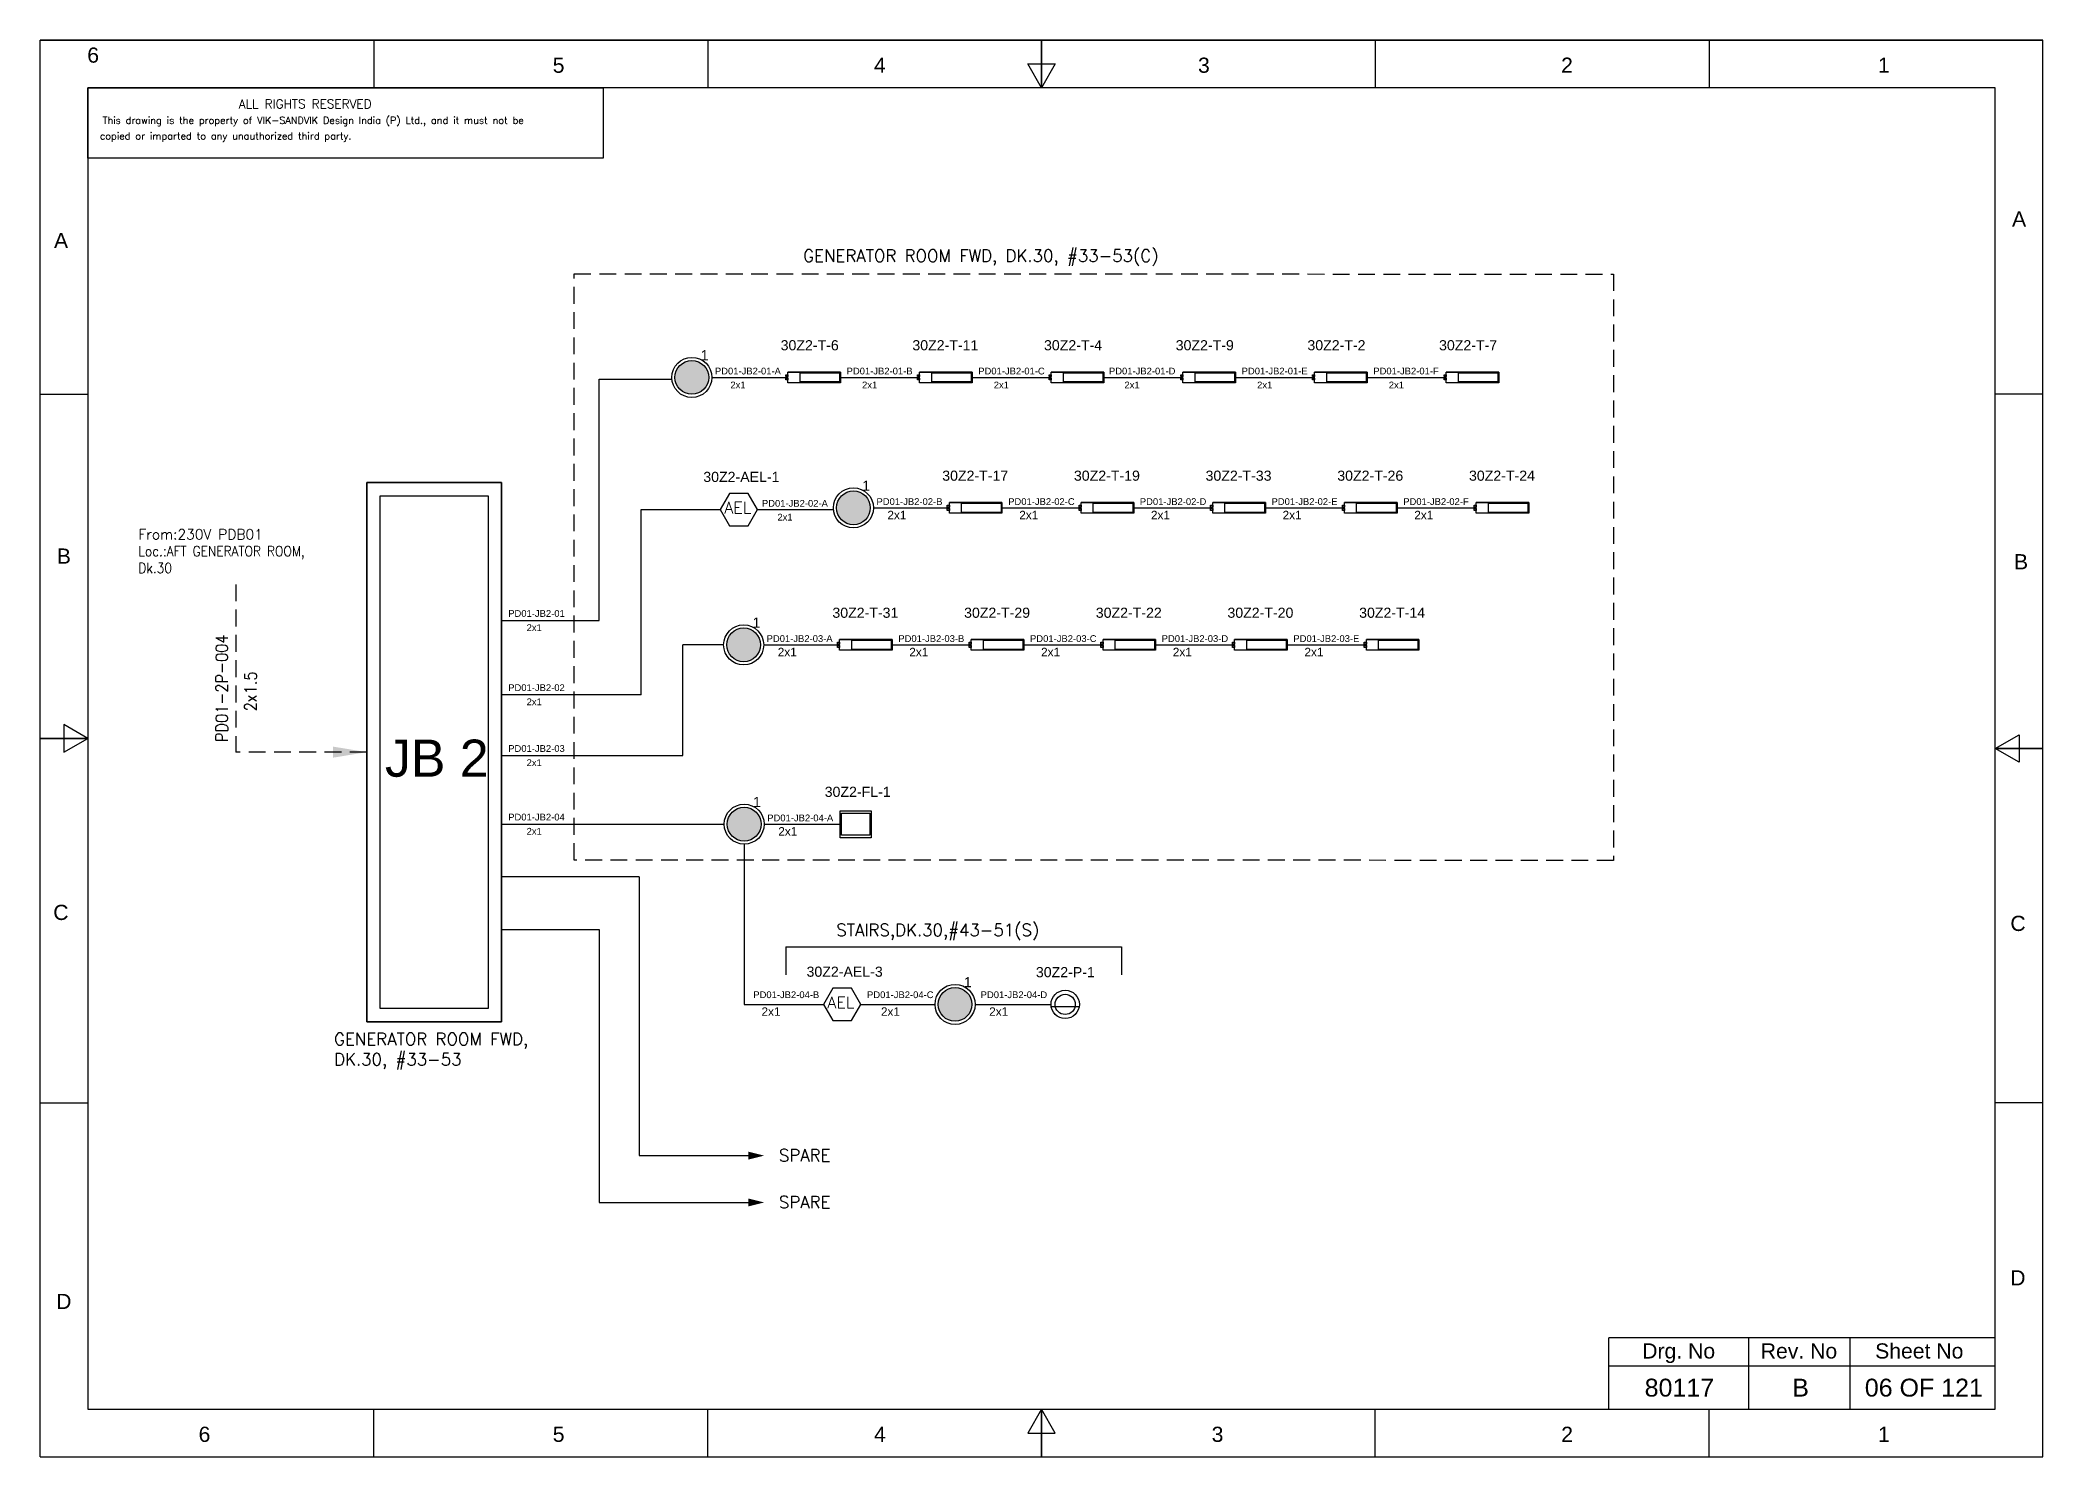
# Model space of a CAD drawing. Header units: inches. Extents: x -3311 to 1429, y -713 to 2436.
# Drawn here: x -2991.8 to -2694.8, y 1861.1 to 2071.1 of the extents above; entities that cross this region are included whole.
import ezdxf
from ezdxf.enums import TextEntityAlignment as Align

# ---------------------------------------------------------------- set-up
doc = ezdxf.new("R2010")
doc.units = ezdxf.units.IN
doc.linetypes.add('HIDDEN', pattern=[0.375, 0.25, -0.125])
doc.linetypes.add('SOLID', pattern=[0])
for name, color, linetype, lineweight in [('ELEC_TXT-025', 1, 'Continuous', 25), ('HEL-025', 1, 'Continuous', 25), ('HEL-035', 2, 'Continuous', 35)]:
    doc.layers.add(name, color=color, linetype=linetype, lineweight=lineweight)
doc.layers.add('LINE', color=3, linetype='SOLID')
doc.styles.add('_NORMAL', font='arial.ttf')
doc.styles.add('ROMANS', font='simplex.shx', dxfattribs={"width": 0.88})
doc.styles.get("Standard").update_dxf_attribs({"font": 'arial.ttf'})
doc.dimstyles.get("Standard").update_dxf_attribs({"dimtxt": 0.18, "dimasz": 0.18, "dimexe": 0.18, "dimexo": 0.0625, "dimgap": 0.09, "dimtad": 0, "dimtih": 1, "dimtoh": 1, "dimdec": 4, "dimzin": 0, "dimdsep": 46, "dimtxsty": 'Standard', "dimcen": 0.09, "dimadec": 0, "dimazin": 0, "dimtfac": 1, "dimtdec": 4, "dimtofl": 0, "dimtmove": 0, "dimatfit": 3, "dimfxl": 1, "dimtolj": 1, "dimtzin": 0, "dimarcsym": 0})
pattern_1 = [(0, (0, 0), (0, 6.985), [5.08, -1.905]), (90, (0, 0), (-6.985, 4e-16), [5.08, -1.905])]

msp = doc.modelspace()

# ---------------------------------------------------------------- texts
at = {"color": 7}
for s, height, p in [('PD01-JB2-01-A', 1, (-2891.75, 2021.56, 0.05)), ('PD01-JB2-01-B', 1, (-2872.22, 2021.56, 0.03)), ('PD01-JB2-01-C', 1, (-2852.7, 2021.56)), ('PD01-JB2-01-D', 1, (-2833.32, 2021.56, -0.03)), ('PD01-JB2-01-E', 1, (-2813.64, 2021.56, -0.05)), ('PD01-JB2-01-F', 1, (-2794.12, 2021.56, -0.08)), ('2x1', 1, (-2889.45, 2019.5, 0.05)), ('2x1', 1, (-2869.93, 2019.5, 0.03)), ('2x1', 1, (-2850.4, 2019.5)), ('2x1', 1, (-2831.02, 2019.5, -0.03)), ('2x1', 1, (-2811.35, 2019.5, -0.05)), ('2x1', 1, (-2791.82, 2019.5, -0.08)), ('PD01-JB2-02-A', 1, (-2884.78, 2001.95, 0.05)), ('PD01-JB2-02-B', 1, (-2867.79, 2002.21, 0.03)), ('PD01-JB2-02-C', 1, (-2848.26, 2002.21)), ('PD01-JB2-02-D', 1, (-2828.74, 2002.21, -0.03)), ('PD01-JB2-02-E', 1, (-2809.21, 2002.21, -0.05)), ('PD01-JB2-02-F', 1, (-2789.68, 2002.21, -0.08)), ('2x1', 1, (-2882.48, 1999.9, 0.05)), ('2x1', 1.25, (-2866.17, 2000.09, -0.03)), ('2x1', 1.25, (-2846.62, 2000.09, -0.05)), ('2x1', 1.25, (-2827.09, 2000.09, -0.08)), ('2x1', 1.25, (-2807.57, 2000.09, -0.11)), ('2x1', 1.25, (-2788.04, 2000.09, -0.14)), ('PD01-JB2-01', 1, (-2922.4, 1985.62)), ('2x1', 1, (-2919.67, 1983.52)), ('PD01-JB2-03-A', 1, (-2884.08, 1981.9, 0.05)), ('2x1', 1.25, (-2882.43, 1979.78)), ('PD01-JB2-03-B', 1, (-2864.55, 1981.9, 0.03)), ('2x1', 1.25, (-2862.93, 1979.78, -0.03)), ('PD01-JB2-03-C', 1, (-2845.02, 1981.9)), ('2x1', 1.25, (-2843.38, 1979.78, -0.05)), ('PD01-JB2-03-D', 1, (-2825.5, 1981.9, -0.03)), ('2x1', 1.25, (-2823.85, 1979.78, -0.08)), ('PD01-JB2-03-E', 1, (-2805.97, 1981.9, -0.05)), ('2x1', 1.25, (-2804.33, 1979.78, -0.11)), ('PD01-JB2-02', 1, (-2922.4, 1974.62)), ('2x1', 1, (-2919.67, 1972.52)), ('PD01-JB2-03', 1, (-2922.4, 1965.6)), ('2x1', 1, (-2919.67, 1963.5)), ('PD01-JB2-04', 1, (-2922.4, 1955.43)), ('2x1', 1, (-2919.67, 1953.33)), ('PD01-JB2-04-A', 1, (-2883.99, 1955.31, 0.05)), ('2x1', 1.25, (-2882.35, 1953.19)), ('PD01-JB2-04-B', 1, (-2886.06, 1929.09, -0.03)), ('2x1', 1.25, (-2884.84, 1926.47)), ('PD01-JB2-04-C', 1, (-2869.19, 1929.09, -0.03)), ('2x1', 1.25, (-2867.13, 1926.47, -0.03)), ('PD01-JB2-04-D', 1, (-2852.34, 1929.09, -0.03)), ('2x1', 1.25, (-2851.08, 1926.47, -0.03))]:
    msp.add_text(s, height=height, dxfattribs=at).set_placement(p)
at = {"color": 7, "lineweight": 30}
msp.add_text('JB 2', height=5.5, dxfattribs=at).set_placement((-2932.99, 1964.67), align=Align.MIDDLE_CENTER)
at = {"color": 7}
for s, height, p in [('Drg. No', 2.246, (-2748.84, 1876.78)), ('Rev. No', 2.246, (-2731, 1876.78)), ('Sheet No', 2.246, (-2713.16, 1876.78)), ('80117', 2.653, (-2748.73, 1871.34)), ('B', 2.65, (-2730.76, 1871.34)), ('06 OF 121', 2.653, (-2712.48, 1871.34))]:
    msp.add_text(s, height=height, dxfattribs=at).set_placement(p, align=Align.MIDDLE_CENTER)
at = {"color": 7, "char_height": 1.8, "attachment_point": 1, "style": '_NORMAL'}
for s, insert, width in [('{\\Fromans|c0;\\C2;GENERATOR ROOM FWD, DK.30, #33-53(C)}', (-2878.66, 2040.06), 74.1776), ('{\\Fromans|c0;\\C2;STAIRS,DK.30,#43-51(S)}', (-2873.75, 1940.09, -0.03), 39.515), ('{\\Fromans|c0;\\C2;SPARE}', (-2882.26, 1906.69), 8.1658), ('{\\Fromans|c0;\\C2;SPARE}', (-2882.26, 1899.74), 8.1658)]:
    msp.add_mtext(s, dxfattribs=dict(at, insert=insert, width=width))
at = {"color": 7, "insert": (-2977.23, 1998.61), "char_height": 1.5, "width": 36.8884, "attachment_point": 1}
msp.add_mtext('{\\Fromans|c0;\\C2;From:230V PDB01\\P\\Fsimplex|c0;\\W0.88;Loc.:AFT GENERATOR ROOM,      \\PDk.30}', dxfattribs=at)
at = {"color": 7, "insert": (-2965.78, 1967.05), "char_height": 1.8, "width": 17.1296, "attachment_point": 1, "rotation": 90, "style": '_NORMAL'}
msp.add_mtext('{\\Fromans|c0;\\W0.88;PD01-2P-004}', dxfattribs=at)
at = {"color": 7, "insert": (-2961.51, 1971.62), "char_height": 1.8, "attachment_point": 1, "rotation": 90, "style": '_NORMAL'}
msp.add_mtext('{\\Fsimplex|c0;\\W0.88;2x1.5}', dxfattribs=at)
at = {"color": 7, "insert": (-2948.22, 1923.92), "char_height": 1.8, "attachment_point": 1, "style": '_NORMAL'}
msp.add_mtext('{\\Fromans|c0;\\C2;GENERATOR ROOM FWD, \\PDK.30, #33-53}', dxfattribs=at)

# ---------------------------------------------------------------- blocks, each defined once
blk = doc.blocks.new('fr')
at = {"color": 7, "linetype": 'Continuous'}
for p, q in [((33763.99, 4500.4), (33466.99, 4500.4)), ((33466.99, 4500.4), (33763.99, 4500.4)), ((33466.99, 4290.33), (33466.99, 4500.4)), ((33516.49, 4500.4), (33516.49, 4493.33)), ((33565.99, 4500.4), (33565.99, 4493.33)), ((33615.49, 4500.4), (33615.49, 4493.33)), ((33615.49, 4493.33), (33615.49, 4500.4)), ((33615.49, 4500.4), (33615.49, 4493.33)), ((33664.99, 4500.4), (33664.99, 4493.33)), ((33714.49, 4500.4), (33714.49, 4493.33)), ((33763.99, 4290.33), (33763.99, 4500.4)), ((33763.99, 4290.33), (33763.99, 4500.4)), ((33615.49, 4493.33), (33613.45, 4496.87)), ((33613.45, 4496.87), (33617.53, 4496.87)), ((33617.53, 4496.87), (33615.49, 4493.33)), ((33756.92, 4493.33), (33474.06, 4493.33)), ((33474.06, 4493.33), (33474.06, 4297.41)), ((33756.92, 4297.41), (33756.92, 4493.33)), ((33466.99, 4447.89), (33474.06, 4447.89)), ((33763.99, 4447.89), (33756.92, 4447.89)), ((33474.06, 4396.87), (33470.53, 4398.91)), ((33470.53, 4398.91), (33470.53, 4394.83)), ((33466.99, 4396.87), (33474.06, 4396.87)), ((33474.06, 4396.87), (33466.99, 4396.87)), ((33466.99, 4396.87), (33474.06, 4396.87)), ((33470.53, 4394.83), (33474.06, 4396.87)), ((33756.92, 4395.37), (33760.45, 4397.41)), ((33760.45, 4397.41), (33760.45, 4393.33)), ((33763.99, 4395.37), (33756.92, 4395.37)), ((33760.45, 4393.33), (33756.92, 4395.37)), ((33756.92, 4395.37), (33763.99, 4395.37)), ((33763.99, 4395.37), (33756.92, 4395.37)), ((33466.99, 4342.85), (33474.06, 4342.85)), ((33763.99, 4342.85), (33756.92, 4342.85)), ((33474.06, 4297.41), (33756.92, 4297.41)), ((33516.49, 4290.33), (33516.49, 4297.41)), ((33565.99, 4290.33), (33565.99, 4297.41)), ((33615.49, 4297.41), (33613.45, 4293.87)), ((33615.49, 4290.33), (33615.49, 4297.41)), ((33617.53, 4293.87), (33615.49, 4297.41)), ((33615.49, 4297.41), (33615.49, 4290.33)), ((33615.49, 4290.33), (33615.49, 4297.41)), ((33664.99, 4290.33), (33664.99, 4297.41)), ((33714.49, 4290.33), (33714.49, 4297.41)), ((33613.45, 4293.87), (33617.53, 4293.87)), ((33466.99, 4290.33), (33763.99, 4290.33)), ((33466.99, 4290.33), (33763.99, 4290.33))]:
    blk.add_line(p, q, dxfattribs=at)
at = {"color": 7, "style": '_NORMAL'}
for s, p in [('6', (33474.86, 4498.18)), ('5', (33543.88, 4496.68)), ('4', (33591.52, 4496.68)), ('3', (33639.57, 4496.68)), ('2', (33693.41, 4496.68)), ('1', (33740.39, 4496.68)), ('A', (33760.45, 4473.88)), ('A', (33470.1, 4470.68)), ('B', (33470.52, 4423.9)), ('B', (33760.74, 4423.06)), ('C', (33470.08, 4371.07)), ('C', (33760.29, 4369.44)), ('D', (33760.27, 4316.89)), ('D', (33470.51, 4313.39)), ('6', (33491.37, 4293.69)), ('5', (33543.89, 4293.69)), ('4', (33591.53, 4293.69)), ('3', (33641.59, 4293.69)), ('2', (33693.43, 4293.69)), ('1', (33740.41, 4293.69))]:
    blk.add_text(s, height=2.25, dxfattribs=at).set_placement(p, align=Align.MIDDLE_CENTER)
blk = doc.blocks.new('A$C4BAD7D21')
at = {"layer": 'HEL-025'}
blk.add_lwpolyline([(-34000, 0), (-34000, 2086), (-18714, 2086), (-18714, 0)], close=True, dxfattribs=at)
at = {"layer": 'HEL-025', "style": 'ROMANS'}
for s, p in [('This drawing is the property of VIK-SANDVIK Design India (P) Ltd., and it must not be', (-33558, 1016)), (' copied or imparted to any unauthorized third party.', (-33785, 550))]:
    blk.add_text(s, height=210, dxfattribs=at).set_placement(p)
at = {"layer": 'HEL-035', "style": 'ROMANS'}
blk.add_text('     ALL RIGHTS RESERVED', height=262.5, dxfattribs=at).set_placement((-30497, 1476))
blk = doc.blocks.new('FIXED_KEY_SWITCH')
h = blk.add_hatch(color=1)
h.dxf.hatch_style = 1
edge = h.paths.add_edge_path()
edge.add_arc((848.13, 1737.46), 2.5, 0, 360)
at = {"color": 1}
blk.add_circle((848.13, 1737.46), 2.5, dxfattribs=at)
at = {"color": 7, "insert": (849.44, 1741.5), "char_height": 1.5, "attachment_point": 1, "style": '_NORMAL'}
blk.add_mtext_dynamic_manual_height_columns('1', width=1.5, gutter_width=7.5, heights=[0], dxfattribs=at)
blk = doc.blocks.new('SWT')
blk.add_blockref('FIXED_KEY_SWITCH', (0, 0))
blk.add_attdef('TAG_NO', (844.55, 1741.11), '', height=1.5)
blk = doc.blocks.new('2A')
at = {"color": 7, "lineweight": -3, "ltscale": 2.5}
blk.add_line((790.02, 1997.62, -0.03), (782.23, 1997.62, -0.03), dxfattribs=at)
at = {"color": 7, "lineweight": -3, "ltscale": 2.5, "elevation": -0.03}
for points in [[(781.91, 1997.21), (782.23, 1997.21), (782.23, 1996.94), (781.91, 1996.94)], [(781.91, 1996.7), (782.23, 1996.7), (782.23, 1996.44), (781.91, 1996.44)], [(782.23, 1997.62), (790.02, 1997.62), (790.02, 1996.02), (782.23, 1996.02)], [(784.03, 1997.5), (789.88, 1997.5), (789.88, 1996.14), (784.03, 1996.14)]]:
    blk.add_lwpolyline(points, close=True, dxfattribs=at)
blk = doc.blocks.new('LED TUBE LIGHT 30W')
blk.add_blockref('2A', (179.91, -357.89))
blk.add_attdef('TAG_NO.', (962.52, 1642.97), '', height=1.5)
blk = doc.blocks.new('AEL')
at = {"color": 4}
blk.add_lwpolyline([(989.98, -190.09), (992.75, -190.09), (994.14, -187.69), (992.75, -185.28), (989.98, -185.28), (988.59, -187.69)], close=True, dxfattribs=at)
at = {"color": 4, "style": 'ROMANS'}
blk.add_text('AEL', height=1.725, dxfattribs=at).set_placement((989.2, -188.27))
blk = doc.blocks.new('AEL_L')
blk.add_blockref('AEL', (0, 0))
blk.add_attdef('TAG_NO', (986.55, -183.59), '', height=1.5)
blk = doc.blocks.new('13')
for points in [[(436.88, 1959.44), (441.46, 1959.44), (441.46, 1955.44), (436.88, 1955.44)], [(437.07, 1959.08), (441.26, 1959.08), (441.26, 1955.8), (437.07, 1955.8)]]:
    blk.add_lwpolyline(points, close=True)
blk = doc.blocks.new('LED FLOOD LIGHT 100W')
blk.add_blockref('13', (5123.55, -712.19))
blk.add_attdef('TAG_NO', (5558.98, 1249.67), '', height=1.5)
blk = doc.blocks.new('1')
h = blk.add_hatch()
h.set_pattern_fill('ANGLE', color=6)
h.set_pattern_definition(pattern_1)
h.paths.add_polyline_path([(303.23, 2044.43, 1), (306.22, 2044.43, 1)], flags=0)
h.paths.add_polyline_path([(302.63, 2044.43, 1), (306.83, 2044.43, 1)])
h.paths.add_polyline_path([(306.22, 2044.43, -1), (303.23, 2044.43, -1)], flags=16)
h = blk.add_hatch()
h.set_pattern_fill('ANGLE', color=6)
h.set_pattern_definition(pattern_1)
h.paths.add_polyline_path([(303.23, 2044.43, 1), (306.22, 2044.43, 1)])
at = {"color": 6}
for radius in [2.1, 1.5]:
    blk.add_circle((304.73, 2044.43), radius, dxfattribs=at)
blk = doc.blocks.new('LED PENDENT LIGHT 15W')
blk.add_blockref('1', (0, 0))
blk.add_attdef('TAG_NO', (301.63, 2048.1), '', height=1.5)

# ---------------------------------------------------------------- linework, layer by layer
for p, q in [((-2908.91, 1985.06), (-2908.91, 2020.86)), ((-2890.47, 1981.46), (-2896.49, 1981.46)), ((-2887.41, 1951.9), (-2887.41, 1928.16)), ((-2902.99, 1947.07), (-2923.38, 1947.07)), ((-2881.21, 1936.71, -0.03), (-2831.45, 1936.71, -0.03))]:
    msp.add_line(p, q)
at = {"color": 7, "linetype": 'Continuous'}
for p, q in [((-2701.89, 1878.73), (-2759.21, 1878.73)), ((-2759.21, 1868.14), (-2759.21, 1878.73)), ((-2738.44, 1868.14), (-2738.44, 1878.73)), ((-2723.42, 1868.14), (-2723.42, 1878.73)), ((-2759.21, 1874.55), (-2701.89, 1874.55))]:
    msp.add_line(p, q, dxfattribs=at)
at = {"linetype": 'HIDDEN', "ltscale": 10}
msp.add_lwpolyline([(-2912.63, 2036.48), (-2758.49, 2036.44), (-2758.49, 1949.51), (-2912.63, 1949.55)], close=True, dxfattribs=at)
msp.add_lwpolyline([(-2962.79, 1990.44), (-2962.79, 1965.56)], dxfattribs=at)
for points in [[(-2886.81, 1905.74, 1.18, 0, 0), (-2884.45, 1905.74, 0, 0, 0)], [(-2886.81, 1898.79, 1.18, 0, 0), (-2884.45, 1898.79, 0, 0, 0)]]:
    msp.add_lwpolyline(points, format="xyseb")
at = {"layer": 'LINE', "color": 0}
for p, q in [((-2908.91, 2020.86), (-2898.13, 2020.86)), ((-2892.19, 2021.12, 0), (-2880.94, 2021.12, -0.03)), ((-2873.14, 2021.12, -0.03), (-2861.41, 2021.12, -0.05)), ((-2853.61, 2021.12, -0.05), (-2841.88, 2021.12, -0.08)), ((-2834.09, 2021.12, -0.08), (-2822.36, 2021.12, -0.11)), ((-2814.56, 2021.12, -0.11), (-2802.83, 2021.12, -0.14)), ((-2795.03, 2021.12, -0.14), (-2783.3, 2021.12, -0.16)), ((-2943.38, 2005.56), (-2943.38, 1925.56)), ((-2923.38, 2005.56), (-2943.38, 2005.56)), ((-2923.38, 1925.56), (-2923.38, 2005.56)), ((-2868.23, 2001.78, -0.03), (-2856.98, 2001.78, -0.05)), ((-2849.18, 2001.78, -0.05), (-2837.45, 2001.78, -0.08)), ((-2829.65, 2001.78, -0.08), (-2817.92, 2001.78, -0.11)), ((-2810.13, 2001.78, -0.11), (-2798.4, 2001.78, -0.14)), ((-2790.6, 2001.78, -0.14), (-2778.87, 2001.78, -0.16)), ((-2902.7, 1974.07), (-2902.7, 2001.52)), ((-2902.7, 2001.52), (-2890.97, 2001.52)), ((-2885.42, 2001.52), (-2874.17, 2001.52, -0.03)), ((-2923.38, 1985.06), (-2908.91, 1985.06)), ((-2896.49, 1965.04), (-2896.49, 1981.46)), ((-2884.52, 1981.46, 0), (-2873.26, 1981.46, -0.03)), ((-2865.47, 1981.46, -0.03), (-2853.74, 1981.46, -0.05)), ((-2845.94, 1981.46, -0.05), (-2834.21, 1981.46, -0.08)), ((-2826.41, 1981.46, -0.08), (-2814.68, 1981.46, -0.11)), ((-2806.88, 1981.46, -0.11), (-2795.16, 1981.46, -0.14)), ((-2902.7, 1974.07), (-2923.38, 1974.07)), ((-2923.38, 1965.04), (-2896.49, 1965.04)), ((-2923.38, 1954.88), (-2890.38, 1954.88)), ((-2884.43, 1954.88, 0), (-2873.18, 1954.88, -0.03)), ((-2902.99, 1947.07), (-2902.99, 1905.74)), ((-2923.38, 1939.27), (-2908.91, 1939.27)), ((-2908.91, 1939.27), (-2908.91, 1898.79)), ((-2881.21, 1936.71, -0.03), (-2881.21, 1932.52, -0.03)), ((-2831.45, 1936.71, -0.03), (-2831.45, 1932.52, -0.03)), ((-2887.41, 1928.16, 0), (-2875.67, 1928.16, -0.03)), ((-2870.12, 1928.16, -0.03), (-2859.11, 1928.16, -0.03)), ((-2853.17, 1928.16, -0.03), (-2841.91, 1928.16, -0.05)), ((-2943.38, 1925.56), (-2923.38, 1925.56)), ((-2902.99, 1905.74), (-2886.72, 1905.74)), ((-2908.91, 1898.79), (-2886.72, 1898.79))]:
    msp.add_line(p, q, dxfattribs=at)
for points in [[(-2943.38, 2005.56), (-2923.38, 2005.56), (-2923.38, 1925.56), (-2943.38, 1925.56)], [(-2941.38, 2003.56), (-2925.38, 2003.56), (-2925.38, 1927.56), (-2941.38, 1927.56)]]:
    msp.add_lwpolyline(points, close=True, dxfattribs=at)
for centre in [(-2895.17, 2021.12), (-2871.21, 2001.78, -0.03), (-2887.49, 1981.46), (-2887.41, 1954.88), (-2856.14, 1928.16, -0.03)]:
    msp.add_circle(centre, 2.97, dxfattribs=at)

# ---------------------------------------------------------------- block references
for name, p in [('fr', (-36458.81, -2429.27)), ('SWT', (-3743.3, 283.66)), ('SWT', (-3719.34, 264.32, -0.03)), ('SWT', (-3735.62, 244.01)), ('SWT', (-3735.54, 217.42)), ('SWT', (-3704.27, 190.7, -0.03))]:
    msp.add_blockref(name, p)
ref = msp.add_blockref('LED TUBE LIGHT 30W', (-3843.07, 382.19))
ref.add_attrib('TAG_NO.', '30Z2-T-6', (-2882, 2025.14), dxfattribs={"height": 1.5})
ref = msp.add_blockref('LED TUBE LIGHT 30W', (-3823.54, 382.19, -0.03))
ref.add_attrib('TAG_NO.', '30Z2-T-11', (-2862.47, 2025.14, -0.03), dxfattribs={"height": 1.5})
ref = msp.add_blockref('LED TUBE LIGHT 30W', (-3804.02, 382.19, -0.05))
ref.add_attrib('TAG_NO.', '30Z2-T-4', (-2842.95, 2025.14, -0.05), dxfattribs={"height": 1.5})
ref = msp.add_blockref('LED TUBE LIGHT 30W', (-3784.49, 382.19, -0.08))
ref.add_attrib('TAG_NO.', '30Z2-T-9', (-2823.42, 2025.14, -0.08), dxfattribs={"height": 1.5})
ref = msp.add_blockref('LED TUBE LIGHT 30W', (-3764.96, 382.19, -0.11))
ref.add_attrib('TAG_NO.', '30Z2-T-2', (-2803.89, 2025.14, -0.11), dxfattribs={"height": 1.5})
ref = msp.add_blockref('LED TUBE LIGHT 30W', (-3745.44, 382.19, -0.14))
ref.add_attrib('TAG_NO.', '30Z2-T-7', (-2784.37, 2025.14, -0.14), dxfattribs={"height": 1.5})
ref = msp.add_blockref('AEL_L', (-3879.56, 2189.21))
ref.add_attrib('TAG_NO', '30Z2-AEL-1', (-2893.47, 2005.62), dxfattribs={"color": 4, "height": 1.5})
ref = msp.add_blockref('LED TUBE LIGHT 30W', (-3819.11, 362.85, -0.03))
ref.add_attrib('TAG_NO.', '30Z2-T-17', (-2858.04, 2005.8, -0.03), dxfattribs={"height": 1.5})
ref = msp.add_blockref('LED TUBE LIGHT 30W', (-3799.58, 362.85, -0.05))
ref.add_attrib('TAG_NO.', '30Z2-T-19', (-2838.51, 2005.8, -0.05), dxfattribs={"height": 1.5})
ref = msp.add_blockref('LED TUBE LIGHT 30W', (-3780.06, 362.85, -0.08))
ref.add_attrib('TAG_NO.', '30Z2-T-33', (-2818.99, 2005.8, -0.08), dxfattribs={"height": 1.5})
ref = msp.add_blockref('LED TUBE LIGHT 30W', (-3760.53, 362.85, -0.11))
ref.add_attrib('TAG_NO.', '30Z2-T-26', (-2799.46, 2005.8, -0.11), dxfattribs={"height": 1.5})
ref = msp.add_blockref('LED TUBE LIGHT 30W', (-3741, 362.85, -0.14))
ref.add_attrib('TAG_NO.', '30Z2-T-24', (-2779.93, 2005.8, -0.14), dxfattribs={"height": 1.5})
ref = msp.add_blockref('LED TUBE LIGHT 30W', (-3835.4, 342.54))
ref.add_attrib('TAG_NO.', '30Z2-T-31', (-2874.33, 1985.48), dxfattribs={"height": 1.5})
ref = msp.add_blockref('LED TUBE LIGHT 30W', (-3815.87, 342.54, -0.03))
ref.add_attrib('TAG_NO.', '30Z2-T-29', (-2854.8, 1985.48, -0.03), dxfattribs={"height": 1.5})
ref = msp.add_blockref('LED TUBE LIGHT 30W', (-3796.34, 342.54, -0.05))
ref.add_attrib('TAG_NO.', '30Z2-T-22', (-2835.27, 1985.48, -0.05), dxfattribs={"height": 1.5})
ref = msp.add_blockref('LED TUBE LIGHT 30W', (-3776.82, 342.54, -0.08))
ref.add_attrib('TAG_NO.', '30Z2-T-20', (-2815.75, 1985.48, -0.08), dxfattribs={"height": 1.5})
ref = msp.add_blockref('LED TUBE LIGHT 30W', (-3757.29, 342.54, -0.11))
ref.add_attrib('TAG_NO.', '30Z2-T-14', (-2796.22, 1985.48, -0.11), dxfattribs={"height": 1.5})
ref = msp.add_blockref('LED FLOOD LIGHT 100W', (-8433.6, 709.62, -0.03))
ref.add_attrib('TAG_NO', '30Z2-FL-1', (-2875.47, 1958.93, -0.03), dxfattribs={"height": 1.5})
ref = msp.add_blockref('AEL_L', (-3864.26, 2115.85, -0.03))
ref.add_attrib('TAG_NO', '30Z2-AEL-3', (-2878.16, 1932.26, -0.03), dxfattribs={"color": 4, "height": 1.5})
ref = msp.add_blockref('LED PENDENT LIGHT 15W', (-3144.54, -116.27, -0.05))
ref.add_attrib('TAG_NO', '30Z2-P-1', (-2844.15, 1932.19, -0.05), dxfattribs={"height": 1.5})
at = {"layer": 'ELEC_TXT-025', "color": 0, "xscale": 0.005, "yscale": 0.005, "zscale": 0.005}
msp.add_blockref('A$C4BAD7D21', (-2814.75, 2053.63), dxfattribs=at)

msp.set_redraw_order([(e.dxf.handle, doc.entitydb.next_handle()) for e in msp.query("TEXT MTEXT ATTDEF DIMENSION ARC_DIMENSION")])  # texts and dimensions are drawn at this point

# ---------------------------------------------------------------- leaders
at = {"linetype": 'HIDDEN', "ltscale": 10}
msp.add_leader([(-2943.38, 1965.56), (-2962.79, 1965.56)], dimstyle='Standard', override={"dimasz": 5, "dimarcsym": 1}, dxfattribs=at)

doc.saveas('drawing.dxf')
